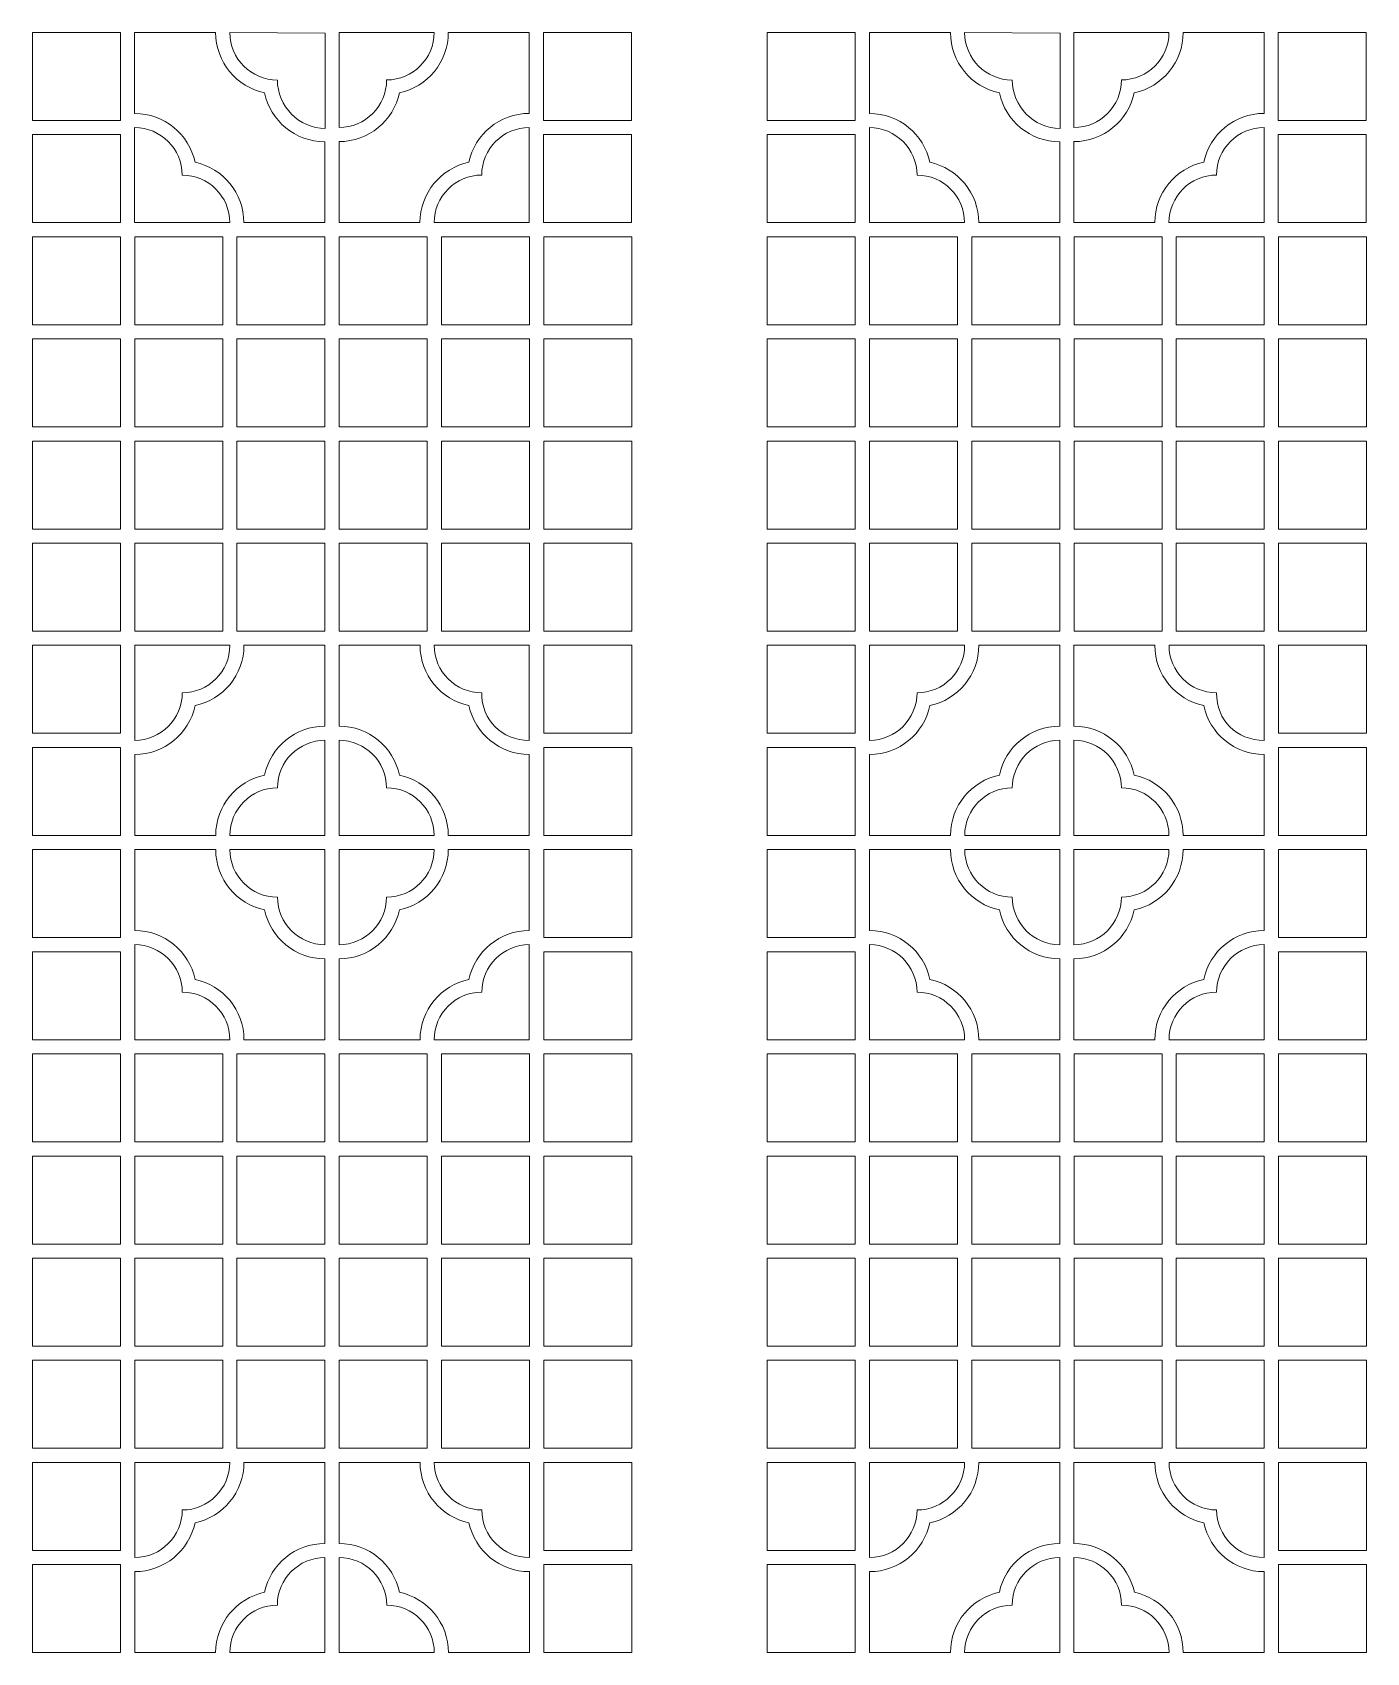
# Model space of a CAD drawing. Header units: centimetres. Extents: x -85 to 85, y -103 to 103.
import ezdxf

# ---------------------------------------------------------------- set-up
doc = ezdxf.new("R2010")
doc.units = ezdxf.units.CM
doc.header["$MEASUREMENT"] = 0
doc.layers.add('layer 1', color=7, linetype='Continuous')

msp = doc.modelspace()

# ---------------------------------------------------------------- linework, layer by layer
at = {"layer": 'layer 1', "color": 242, "lineweight": 9}
for points in [[(-84.85591, 91.89512), (-73.65591, 91.89512), (-73.65591, 103.09512), (-84.85591, 103.09512), (-84.85591, 91.89512)], [(-19.85617, 91.89394), (-8.65617, 91.89394), (-8.65617, 103.09394), (-19.85617, 103.09394), (-19.85617, 91.89394)], [(-84.85591, 78.89512), (-73.65591, 78.89512), (-73.65591, 90.09512), (-84.85591, 90.09512), (-84.85591, 78.89512)], [(-84.85591, 65.89512), (-73.65591, 65.89512), (-73.65591, 77.09512), (-84.85591, 77.09512), (-84.85591, 65.89512)], [(-71.84265, 65.89512), (-60.64265, 65.89512), (-60.64265, 77.09512), (-71.84265, 77.09512), (-71.84265, 65.89512)], [(-58.84265, 65.89512), (-47.64265, 65.89512), (-47.64265, 77.09512), (-58.84265, 77.09512), (-58.84265, 65.89512)], [(-45.82939, 65.89512), (-34.62939, 65.89512), (-34.62939, 77.09512), (-45.82939, 77.09512), (-45.82939, 65.89512)], [(-32.82939, 65.89512), (-21.62939, 65.89512), (-21.62939, 77.09512), (-32.82939, 77.09512), (-32.82939, 65.89512)], [(-19.81613, 65.89512), (-8.61613, 65.89512), (-8.61613, 77.09512), (-19.81613, 77.09512), (-19.81613, 65.89512)], [(-84.85591, 52.89512), (-73.65591, 52.89512), (-73.65591, 64.09512), (-84.85591, 64.09512), (-84.85591, 52.89512)], [(-58.84265, 52.89512), (-47.64265, 52.89512), (-47.64265, 64.09512), (-58.84265, 64.09512), (-58.84265, 52.89512)], [(-32.82939, 52.89512), (-21.62939, 52.89512), (-21.62939, 64.09512), (-32.82939, 64.09512), (-32.82939, 52.89512)], [(-84.85591, 39.89512), (-73.65591, 39.89512), (-73.65591, 51.09512), (-84.85591, 51.09512), (-84.85591, 39.89512)], [(-71.84265, 39.89512), (-60.64265, 39.89512), (-60.64265, 51.09512), (-71.84265, 51.09512), (-71.84265, 39.89512)], [(-58.84265, 39.89512), (-47.64265, 39.89512), (-47.64265, 51.09512), (-58.84265, 51.09512), (-58.84265, 39.89512)], [(-45.82939, 39.89512), (-34.62939, 39.89512), (-34.62939, 51.09512), (-45.82939, 51.09512), (-45.82939, 39.89512)], [(-32.82939, 39.89512), (-21.62939, 39.89512), (-21.62939, 51.09512), (-32.82939, 51.09512), (-32.82939, 39.89512)], [(-19.81613, 39.89512), (-8.61613, 39.89512), (-8.61613, 51.09512), (-19.81613, 51.09512), (-19.81613, 39.89512)], [(-84.85591, 26.89512), (-73.65591, 26.89512), (-73.65591, 38.09512), (-84.85591, 38.09512), (-84.85591, 26.89512)], [(-58.84265, 26.89512), (-47.64265, 26.89512), (-47.64265, 38.09512), (-58.84265, 38.09512), (-58.84265, 26.89512)], [(-32.82939, 26.89512), (-21.62939, 26.89512), (-21.62939, 38.09512), (-32.82939, 38.09512), (-32.82939, 26.89512)], [(-84.85591, 13.89512), (-73.65591, 13.89512), (-73.65591, 25.09512), (-84.85591, 25.09512), (-84.85591, 13.89512)], [(-19.81613, 13.89512), (-8.61613, 13.89512), (-8.61613, 25.09512), (-19.81613, 25.09512), (-19.81613, 13.89512)], [(-84.85591, 0.89512), (-73.65591, 0.89512), (-73.65591, 12.09512), (-84.85591, 12.09512), (-84.85591, 0.89512)], [(-84.85591, -12.10488), (-73.65591, -12.10488), (-73.65591, -0.90488), (-84.85591, -0.90488), (-84.85591, -12.10488)], [(-19.81613, -12.10488), (-8.61613, -12.10488), (-8.61613, -0.90488), (-19.81613, -0.90488), (-19.81613, -12.10488)], [(-84.85591, -25.10488), (-73.65591, -25.10488), (-73.65591, -13.90488), (-84.85591, -13.90488), (-84.85591, -25.10488)], [(-84.85591, -38.10488), (-73.65591, -38.10488), (-73.65591, -26.90488), (-84.85591, -26.90488), (-84.85591, -38.10488)], [(-71.84265, -38.10488), (-60.64265, -38.10488), (-60.64265, -26.90488), (-71.84265, -26.90488), (-71.84265, -38.10488)], [(-58.84265, -38.10488), (-47.64265, -38.10488), (-47.64265, -26.90488), (-58.84265, -26.90488), (-58.84265, -38.10488)], [(-45.82939, -38.10488), (-34.62939, -38.10488), (-34.62939, -26.90488), (-45.82939, -26.90488), (-45.82939, -38.10488)], [(-32.82939, -38.10488), (-21.62939, -38.10488), (-21.62939, -26.90488), (-32.82939, -26.90488), (-32.82939, -38.10488)], [(-19.81613, -38.10488), (-8.61613, -38.10488), (-8.61613, -26.90488), (-19.81613, -26.90488), (-19.81613, -38.10488)], [(-84.85591, -51.10488), (-73.65591, -51.10488), (-73.65591, -39.90488), (-84.85591, -39.90488), (-84.85591, -51.10488)], [(-58.84265, -51.10488), (-47.64265, -51.10488), (-47.64265, -39.90488), (-58.84265, -39.90488), (-58.84265, -51.10488)], [(-32.82939, -51.10488), (-21.62939, -51.10488), (-21.62939, -39.90488), (-32.82939, -39.90488), (-32.82939, -51.10488)], [(-84.85591, -64.10488), (-73.65591, -64.10488), (-73.65591, -52.90488), (-84.85591, -52.90488), (-84.85591, -64.10488)], [(-71.84265, -64.10488), (-60.64265, -64.10488), (-60.64265, -52.90488), (-71.84265, -52.90488), (-71.84265, -64.10488)], [(-58.84265, -64.10488), (-47.64265, -64.10488), (-47.64265, -52.90488), (-58.84265, -52.90488), (-58.84265, -64.10488)], [(-45.82939, -64.10488), (-34.62939, -64.10488), (-34.62939, -52.90488), (-45.82939, -52.90488), (-45.82939, -64.10488)], [(-32.82939, -64.10488), (-21.62939, -64.10488), (-21.62939, -52.90488), (-32.82939, -52.90488), (-32.82939, -64.10488)], [(-19.81613, -64.10488), (-8.61613, -64.10488), (-8.61613, -52.90488), (-19.81613, -52.90488), (-19.81613, -64.10488)], [(-84.85591, -77.10488), (-73.65591, -77.10488), (-73.65591, -65.90488), (-84.85591, -65.90488), (-84.85591, -77.10488)], [(-58.84265, -77.10488), (-47.64265, -77.10488), (-47.64265, -65.90488), (-58.84265, -65.90488), (-58.84265, -77.10488)], [(-32.82939, -77.10488), (-21.62939, -77.10488), (-21.62939, -65.90488), (-32.82939, -65.90488), (-32.82939, -77.10488)], [(-84.85591, -90.10488), (-73.65591, -90.10488), (-73.65591, -78.90488), (-84.85591, -78.90488), (-84.85591, -90.10488)], [(-19.81613, -90.10488), (-8.61613, -90.10488), (-8.61613, -78.90488), (-19.81613, -78.90488), (-19.81613, -90.10488)], [(-84.85591, -103.10488), (-73.65591, -103.10488), (-73.65591, -91.90488), (-84.85591, -91.90488), (-84.85591, -103.10488)]]:
    msp.add_lwpolyline(points, close=True, dxfattribs=at)
at = {"layer": 'layer 1', "color": 177, "lineweight": 9}
for points in [[(8.61614, 91.89512), (19.81614, 91.89512), (19.81614, 103.09512), (8.61614, 103.09512), (8.61614, 91.89512)], [(73.61588, 91.89394), (84.81588, 91.89394), (84.81588, 103.09394), (73.61588, 103.09394), (73.61588, 91.89394)], [(8.61614, 78.89512), (19.81614, 78.89512), (19.81614, 90.09512), (8.61614, 90.09512), (8.61614, 78.89512)], [(8.61614, 65.89512), (19.81614, 65.89512), (19.81614, 77.09512), (8.61614, 77.09512), (8.61614, 65.89512)], [(21.6294, 65.89512), (32.8294, 65.89512), (32.8294, 77.09512), (21.6294, 77.09512), (21.6294, 65.89512)], [(34.6294, 65.89512), (45.8294, 65.89512), (45.8294, 77.09512), (34.6294, 77.09512), (34.6294, 65.89512)], [(47.64266, 65.89512), (58.84266, 65.89512), (58.84266, 77.09512), (47.64266, 77.09512), (47.64266, 65.89512)], [(60.64266, 65.89512), (71.84266, 65.89512), (71.84266, 77.09512), (60.64266, 77.09512), (60.64266, 65.89512)], [(73.65592, 65.89512), (84.85592, 65.89512), (84.85592, 77.09512), (73.65592, 77.09512), (73.65592, 65.89512)], [(8.61614, 52.89512), (19.81614, 52.89512), (19.81614, 64.09512), (8.61614, 64.09512), (8.61614, 52.89512)], [(34.6294, 52.89512), (45.8294, 52.89512), (45.8294, 64.09512), (34.6294, 64.09512), (34.6294, 52.89512)], [(60.64266, 52.89512), (71.84266, 52.89512), (71.84266, 64.09512), (60.64266, 64.09512), (60.64266, 52.89512)], [(8.61614, 39.89512), (19.81614, 39.89512), (19.81614, 51.09512), (8.61614, 51.09512), (8.61614, 39.89512)], [(21.6294, 39.89512), (32.8294, 39.89512), (32.8294, 51.09512), (21.6294, 51.09512), (21.6294, 39.89512)], [(34.6294, 39.89512), (45.8294, 39.89512), (45.8294, 51.09512), (34.6294, 51.09512), (34.6294, 39.89512)], [(47.64266, 39.89512), (58.84266, 39.89512), (58.84266, 51.09512), (47.64266, 51.09512), (47.64266, 39.89512)], [(60.64266, 39.89512), (71.84266, 39.89512), (71.84266, 51.09512), (60.64266, 51.09512), (60.64266, 39.89512)], [(73.65592, 39.89512), (84.85592, 39.89512), (84.85592, 51.09512), (73.65592, 51.09512), (73.65592, 39.89512)], [(8.61614, 26.89512), (19.81614, 26.89512), (19.81614, 38.09512), (8.61614, 38.09512), (8.61614, 26.89512)], [(34.6294, 26.89512), (45.8294, 26.89512), (45.8294, 38.09512), (34.6294, 38.09512), (34.6294, 26.89512)], [(60.64266, 26.89512), (71.84266, 26.89512), (71.84266, 38.09512), (60.64266, 38.09512), (60.64266, 26.89512)], [(8.61614, 13.89512), (19.81614, 13.89512), (19.81614, 25.09512), (8.61614, 25.09512), (8.61614, 13.89512)], [(73.65592, 13.89512), (84.85592, 13.89512), (84.85592, 25.09512), (73.65592, 25.09512), (73.65592, 13.89512)], [(8.61614, 0.89512), (19.81614, 0.89512), (19.81614, 12.09512), (8.61614, 12.09512), (8.61614, 0.89512)], [(8.61614, -12.10488), (19.81614, -12.10488), (19.81614, -0.90488), (8.61614, -0.90488), (8.61614, -12.10488)], [(73.65592, -12.10488), (84.85592, -12.10488), (84.85592, -0.90488), (73.65592, -0.90488), (73.65592, -12.10488)], [(8.61614, -25.10488), (19.81614, -25.10488), (19.81614, -13.90488), (8.61614, -13.90488), (8.61614, -25.10488)], [(8.61614, -38.10488), (19.81614, -38.10488), (19.81614, -26.90488), (8.61614, -26.90488), (8.61614, -38.10488)], [(21.6294, -38.10488), (32.8294, -38.10488), (32.8294, -26.90488), (21.6294, -26.90488), (21.6294, -38.10488)], [(34.6294, -38.10488), (45.8294, -38.10488), (45.8294, -26.90488), (34.6294, -26.90488), (34.6294, -38.10488)], [(47.64266, -38.10488), (58.84266, -38.10488), (58.84266, -26.90488), (47.64266, -26.90488), (47.64266, -38.10488)], [(60.64266, -38.10488), (71.84266, -38.10488), (71.84266, -26.90488), (60.64266, -26.90488), (60.64266, -38.10488)], [(73.65592, -38.10488), (84.85592, -38.10488), (84.85592, -26.90488), (73.65592, -26.90488), (73.65592, -38.10488)], [(8.61614, -51.10488), (19.81614, -51.10488), (19.81614, -39.90488), (8.61614, -39.90488), (8.61614, -51.10488)], [(34.6294, -51.10488), (45.8294, -51.10488), (45.8294, -39.90488), (34.6294, -39.90488), (34.6294, -51.10488)], [(60.64266, -51.10488), (71.84266, -51.10488), (71.84266, -39.90488), (60.64266, -39.90488), (60.64266, -51.10488)], [(8.61614, -64.10488), (19.81614, -64.10488), (19.81614, -52.90488), (8.61614, -52.90488), (8.61614, -64.10488)], [(21.6294, -64.10488), (32.8294, -64.10488), (32.8294, -52.90488), (21.6294, -52.90488), (21.6294, -64.10488)], [(34.6294, -64.10488), (45.8294, -64.10488), (45.8294, -52.90488), (34.6294, -52.90488), (34.6294, -64.10488)], [(47.64266, -64.10488), (58.84266, -64.10488), (58.84266, -52.90488), (47.64266, -52.90488), (47.64266, -64.10488)], [(60.64266, -64.10488), (71.84266, -64.10488), (71.84266, -52.90488), (60.64266, -52.90488), (60.64266, -64.10488)], [(73.65592, -64.10488), (84.85592, -64.10488), (84.85592, -52.90488), (73.65592, -52.90488), (73.65592, -64.10488)], [(8.61614, -77.10488), (19.81614, -77.10488), (19.81614, -65.90488), (8.61614, -65.90488), (8.61614, -77.10488)], [(34.6294, -77.10488), (45.8294, -77.10488), (45.8294, -65.90488), (34.6294, -65.90488), (34.6294, -77.10488)], [(60.64266, -77.10488), (71.84266, -77.10488), (71.84266, -65.90488), (60.64266, -65.90488), (60.64266, -77.10488)], [(8.61614, -90.10488), (19.81614, -90.10488), (19.81614, -78.90488), (8.61614, -78.90488), (8.61614, -90.10488)], [(73.65592, -90.10488), (84.85592, -90.10488), (84.85592, -78.90488), (73.65592, -78.90488), (73.65592, -90.10488)], [(8.61614, -103.10488), (19.81614, -103.10488), (19.81614, -91.90488), (8.61614, -91.90488), (8.61614, -103.10488)]]:
    msp.add_lwpolyline(points, close=True, dxfattribs=at)
at = {"layer": 'layer 1', "color": 242, "lineweight": 9}
for points, knots in [([(-61.54625, 103.09398), (-61.54625, 99.31829), (-58.87919, 96.15862), (-55.32662, 95.40791), (-55.32662, 95.40791), (-54.5759, 91.85538), (-51.43167, 89.18831), (-47.656, 89.18831), (-47.656, 89.18831), (-47.656, 89.18831), (-47.656, 78.89398), (-47.656, 78.89398), (-47.656, 78.89398), (-47.656, 78.89398), (-57.95435, 78.89398), (-57.95435, 78.89398), (-57.95435, 78.89398), (-57.95435, 82.66967), (-60.62142, 85.82208), (-64.17399, 86.57279), (-64.17399, 86.57279), (-64.92471, 90.12532), (-68.08033, 92.79239), (-71.856, 92.79239), (-71.856, 92.79239), (-71.856, 92.79239), (-71.856, 103.09398), (-71.856, 103.09398), (-71.856, 103.09398), (-71.856, 103.09398), (-61.54625, 103.09398), (-61.54625, 103.09398)], [0, 0, 0, 0, 0.111111111, 0.111111111, 0.111111111, 0.111111111, 0.222222222, 0.222222222, 0.222222222, 0.222222222, 0.333333333, 0.333333333, 0.333333333, 0.333333333, 0.444444444, 0.444444444, 0.444444444, 0.444444444, 0.555555556, 0.555555556, 0.555555556, 0.555555556, 0.666666667, 0.666666667, 0.666666667, 0.666666667, 0.777777778, 0.777777778, 0.777777778, 0.777777778, 1, 1, 1, 1]), ([(-47.6058, 90.88233), (-50.94729, 90.88233), (-53.69624, 93.72198), (-53.69624, 97.03901), (-53.69624, 97.03901), (-57.03701, 97.03901), (-59.74625, 99.75323), (-59.74625, 103.09398), (-59.74625, 103.09398), (-59.74625, 103.09398), (-47.6058, 102.988), (-47.6058, 102.988), (-47.6058, 102.988), (-47.6058, 102.988), (-47.6058, 90.88233), (-47.6058, 90.88233)], [0, 0, 0, 0, 0.2, 0.2, 0.2, 0.2, 0.4, 0.4, 0.4, 0.4, 0.6, 0.6, 0.6, 0.6, 1, 1, 1, 1]), ([(-45.85037, 91.00487), (-45.85037, 91.00487), (-45.85604, 103.09512), (-45.85604, 103.09512), (-45.85604, 103.09512), (-45.85604, 103.09512), (-33.75037, 103.10487), (-33.75037, 103.10487), (-33.75037, 103.10487), (-33.75037, 99.78008), (-36.4766, 97.05488), (-39.80107, 97.05488), (-39.80107, 97.05488), (-39.80107, 93.71411), (-42.50962, 91.00487), (-45.85037, 91.00487)], [0, 0, 0, 0, 0.2, 0.2, 0.2, 0.2, 0.4, 0.4, 0.4, 0.4, 0.6, 0.6, 0.6, 0.6, 1, 1, 1, 1]), ([(-45.85037, 89.20487), (-45.85037, 89.20487), (-45.85604, 78.89512), (-45.85604, 78.89512), (-45.85604, 78.89512), (-45.85604, 78.89512), (-35.55445, 78.89512), (-35.55445, 78.89512), (-35.55445, 78.89512), (-35.55445, 82.67079), (-32.88738, 85.82641), (-29.33485, 86.57713), (-29.33485, 86.57713), (-28.58414, 90.1297), (-25.43014, 92.79676), (-21.65445, 92.79676), (-21.65445, 92.79676), (-21.65445, 92.79676), (-21.65604, 103.09512), (-21.65604, 103.09512), (-21.65604, 103.09512), (-21.65604, 103.09512), (-31.95037, 103.10487), (-31.95037, 103.10487), (-31.95037, 103.10487), (-31.95037, 99.3292), (-34.61744, 96.17522), (-38.16997, 95.4245), (-38.16997, 95.4245), (-38.92068, 91.87193), (-42.07468, 89.20487), (-45.85037, 89.20487)], [0, 0, 0, 0, 0.111111111, 0.111111111, 0.111111111, 0.111111111, 0.222222222, 0.222222222, 0.222222222, 0.222222222, 0.333333333, 0.333333333, 0.333333333, 0.333333333, 0.444444444, 0.444444444, 0.444444444, 0.444444444, 0.555555556, 0.555555556, 0.555555556, 0.555555556, 0.666666667, 0.666666667, 0.666666667, 0.666666667, 0.777777778, 0.777777778, 0.777777778, 0.777777778, 1, 1, 1, 1]), ([(-59.75436, 78.89239), (-59.75436, 82.23314), (-62.46359, 84.94239), (-65.80436, 84.94239), (-65.80436, 84.94239), (-65.80436, 88.26668), (-68.53191, 90.99239), (-71.856, 90.99239), (-71.856, 90.99239), (-71.856, 90.99239), (-71.856, 78.89398), (-71.856, 78.89398), (-71.856, 78.89398), (-71.856, 78.89398), (-59.75436, 78.89239), (-59.75436, 78.89239)], [0, 0, 0, 0, 0.2, 0.2, 0.2, 0.2, 0.4, 0.4, 0.4, 0.4, 0.6, 0.6, 0.6, 0.6, 1, 1, 1, 1]), ([(-33.75445, 78.89512), (-33.75445, 82.21961), (-31.02757, 84.94675), (-27.70375, 84.94675), (-27.70375, 84.94675), (-27.70375, 88.28752), (-24.99679, 90.99676), (-21.65604, 90.99676), (-21.65604, 90.99676), (-21.65604, 90.99676), (-21.65604, 78.89512), (-21.65604, 78.89512), (-21.65604, 78.89512), (-21.65604, 78.89512), (-33.75445, 78.89512), (-33.75445, 78.89512)], [0, 0, 0, 0, 0.2, 0.2, 0.2, 0.2, 0.4, 0.4, 0.4, 0.4, 0.6, 0.6, 0.6, 0.6, 1, 1, 1, 1]), ([(-8.65617, 78.89394), (-8.65617, 78.89394), (-19.85617, 78.89394), (-19.85617, 78.89394), (-19.85617, 78.89394), (-19.85617, 78.89394), (-19.85617, 90.09394), (-19.85617, 90.09394), (-19.85617, 90.09394), (-19.85617, 90.09394), (-8.65617, 90.09394), (-8.65617, 90.09394), (-8.65617, 90.09394), (-8.65617, 90.09394), (-8.65617, 78.89394), (-8.65617, 78.89394)], [0, 0, 0, 0, 0.2, 0.2, 0.2, 0.2, 0.4, 0.4, 0.4, 0.4, 0.6, 0.6, 0.6, 0.6, 1, 1, 1, 1]), ([(-60.64265, 52.89512), (-60.64265, 52.89512), (-71.84265, 52.89512), (-71.84265, 52.89512), (-71.84265, 52.89512), (-71.84265, 52.89512), (-71.84265, 64.09512), (-71.84265, 64.09512), (-71.84265, 64.09512), (-71.84265, 64.09512), (-60.64265, 64.09512), (-60.64265, 64.09512), (-60.64265, 64.09512), (-60.64265, 64.09512), (-60.64265, 52.89512), (-60.64265, 52.89512)], [0, 0, 0, 0, 0.2, 0.2, 0.2, 0.2, 0.4, 0.4, 0.4, 0.4, 0.6, 0.6, 0.6, 0.6, 1, 1, 1, 1]), ([(-34.62939, 52.89512), (-34.62939, 52.89512), (-45.82939, 52.89512), (-45.82939, 52.89512), (-45.82939, 52.89512), (-45.82939, 52.89512), (-45.82939, 64.09512), (-45.82939, 64.09512), (-45.82939, 64.09512), (-45.82939, 64.09512), (-34.62939, 64.09512), (-34.62939, 64.09512), (-34.62939, 64.09512), (-34.62939, 64.09512), (-34.62939, 52.89512), (-34.62939, 52.89512)], [0, 0, 0, 0, 0.2, 0.2, 0.2, 0.2, 0.4, 0.4, 0.4, 0.4, 0.6, 0.6, 0.6, 0.6, 1, 1, 1, 1]), ([(-8.61613, 52.89512), (-8.61613, 52.89512), (-19.81613, 52.89512), (-19.81613, 52.89512), (-19.81613, 52.89512), (-19.81613, 52.89512), (-19.81613, 64.09512), (-19.81613, 64.09512), (-19.81613, 64.09512), (-19.81613, 64.09512), (-8.61613, 64.09512), (-8.61613, 64.09512), (-8.61613, 64.09512), (-8.61613, 64.09512), (-8.61613, 52.89512), (-8.61613, 52.89512)], [0, 0, 0, 0, 0.2, 0.2, 0.2, 0.2, 0.4, 0.4, 0.4, 0.4, 0.6, 0.6, 0.6, 0.6, 1, 1, 1, 1]), ([(-60.64265, 26.89512), (-60.64265, 26.89512), (-71.84265, 26.89512), (-71.84265, 26.89512), (-71.84265, 26.89512), (-71.84265, 26.89512), (-71.84265, 38.09512), (-71.84265, 38.09512), (-71.84265, 38.09512), (-71.84265, 38.09512), (-60.64265, 38.09512), (-60.64265, 38.09512), (-60.64265, 38.09512), (-60.64265, 38.09512), (-60.64265, 26.89512), (-60.64265, 26.89512)], [0, 0, 0, 0, 0.2, 0.2, 0.2, 0.2, 0.4, 0.4, 0.4, 0.4, 0.6, 0.6, 0.6, 0.6, 1, 1, 1, 1]), ([(-34.62939, 26.89512), (-34.62939, 26.89512), (-45.82939, 26.89512), (-45.82939, 26.89512), (-45.82939, 26.89512), (-45.82939, 26.89512), (-45.82939, 38.09512), (-45.82939, 38.09512), (-45.82939, 38.09512), (-45.82939, 38.09512), (-34.62939, 38.09512), (-34.62939, 38.09512), (-34.62939, 38.09512), (-34.62939, 38.09512), (-34.62939, 26.89512), (-34.62939, 26.89512)], [0, 0, 0, 0, 0.2, 0.2, 0.2, 0.2, 0.4, 0.4, 0.4, 0.4, 0.6, 0.6, 0.6, 0.6, 1, 1, 1, 1]), ([(-8.61613, 26.89512), (-8.61613, 26.89512), (-19.81613, 26.89512), (-19.81613, 26.89512), (-19.81613, 26.89512), (-19.81613, 26.89512), (-19.81613, 38.09512), (-19.81613, 38.09512), (-19.81613, 38.09512), (-19.81613, 38.09512), (-8.61613, 38.09512), (-8.61613, 38.09512), (-8.61613, 38.09512), (-8.61613, 38.09512), (-8.61613, 26.89512), (-8.61613, 26.89512)], [0, 0, 0, 0, 0.2, 0.2, 0.2, 0.2, 0.4, 0.4, 0.4, 0.4, 0.6, 0.6, 0.6, 0.6, 1, 1, 1, 1]), ([(-47.64643, 14.80645), (-51.4221, 14.80645), (-54.56633, 12.13938), (-55.31705, 8.58685), (-55.31705, 8.58685), (-58.86962, 7.83614), (-61.53668, 4.68214), (-61.53668, 0.90645), (-61.53668, 0.90645), (-61.53668, 0.90645), (-71.84643, 0.90078), (-71.84643, 0.90078), (-71.84643, 0.90078), (-71.84643, 0.90078), (-71.84643, 11.20237), (-71.84643, 11.20237), (-71.84643, 11.20237), (-68.07076, 11.20237), (-64.91514, 13.86944), (-64.16442, 17.42197), (-64.16442, 17.42197), (-60.61185, 18.17268), (-57.94479, 21.32668), (-57.94479, 25.10237), (-57.94479, 25.10237), (-57.94479, 25.10237), (-47.64643, 25.10078), (-47.64643, 25.10078), (-47.64643, 25.10078), (-47.64643, 25.10078), (-47.64643, 14.80645), (-47.64643, 14.80645)], [0, 0, 0, 0, 0.111111111, 0.111111111, 0.111111111, 0.111111111, 0.222222222, 0.222222222, 0.222222222, 0.222222222, 0.333333333, 0.333333333, 0.333333333, 0.333333333, 0.444444444, 0.444444444, 0.444444444, 0.444444444, 0.555555556, 0.555555556, 0.555555556, 0.555555556, 0.666666667, 0.666666667, 0.666666667, 0.666666667, 0.777777778, 0.777777778, 0.777777778, 0.777777778, 1, 1, 1, 1]), ([(-71.84643, 13.00237), (-68.5219, 13.00237), (-65.7948, 15.72824), (-65.7948, 19.05307), (-65.7948, 19.05307), (-62.45403, 19.05307), (-59.74479, 21.76003), (-59.74479, 25.10078), (-59.74479, 25.10078), (-59.74479, 25.10078), (-71.84643, 25.10078), (-71.84643, 25.10078), (-71.84643, 25.10078), (-71.84643, 25.10078), (-71.84643, 13.00237), (-71.84643, 13.00237)], [0, 0, 0, 0, 0.2, 0.2, 0.2, 0.2, 0.4, 0.4, 0.4, 0.4, 0.6, 0.6, 0.6, 0.6, 1, 1, 1, 1]), ([(-45.84643, 14.80645), (-42.07076, 14.80645), (-38.92653, 12.13938), (-38.17581, 8.58685), (-38.17581, 8.58685), (-34.62324, 7.83614), (-31.95618, 4.67647), (-31.95618, 0.90078), (-31.95618, 0.90078), (-31.95618, 0.90078), (-21.64643, 0.90078), (-21.64643, 0.90078), (-21.64643, 0.90078), (-21.64643, 0.90078), (-21.64643, 11.20237), (-21.64643, 11.20237), (-21.64643, 11.20237), (-25.4221, 11.20237), (-28.57772, 13.86944), (-29.32844, 17.42197), (-29.32844, 17.42197), (-32.88101, 18.17268), (-35.54808, 21.32509), (-35.54808, 25.10078), (-35.54808, 25.10078), (-35.54808, 25.10078), (-45.84643, 25.10078), (-45.84643, 25.10078), (-45.84643, 25.10078), (-45.84643, 25.10078), (-45.84643, 14.80645), (-45.84643, 14.80645)], [0, 0, 0, 0, 0.111111111, 0.111111111, 0.111111111, 0.111111111, 0.222222222, 0.222222222, 0.222222222, 0.222222222, 0.333333333, 0.333333333, 0.333333333, 0.333333333, 0.444444444, 0.444444444, 0.444444444, 0.444444444, 0.555555556, 0.555555556, 0.555555556, 0.555555556, 0.666666667, 0.666666667, 0.666666667, 0.666666667, 0.777777778, 0.777777778, 0.777777778, 0.777777778, 1, 1, 1, 1]), ([(-33.74807, 25.10237), (-33.74807, 25.10237), (-21.64643, 25.10078), (-21.64643, 25.10078), (-21.64643, 25.10078), (-21.64643, 25.10078), (-21.64807, 13.00237), (-21.64807, 13.00237), (-21.64807, 13.00237), (-25.19349, 13.00237), (-27.69806, 15.53444), (-27.69806, 19.05307), (-27.69806, 19.05307), (-31.03883, 19.05307), (-33.74807, 21.76162), (-33.74807, 25.10237)], [0, 0, 0, 0, 0.2, 0.2, 0.2, 0.2, 0.4, 0.4, 0.4, 0.4, 0.6, 0.6, 0.6, 0.6, 1, 1, 1, 1]), ([(-47.64643, 13.00645), (-47.64643, 13.00645), (-47.64643, 0.90078), (-47.64643, 0.90078), (-47.64643, 0.90078), (-47.64643, 0.90078), (-59.73668, 0.90645), (-59.73668, 0.90645), (-59.73668, 0.90645), (-59.73668, 4.2472), (-57.02744, 6.95575), (-53.68667, 6.95575), (-53.68667, 6.95575), (-53.68667, 10.28022), (-50.97122, 13.00645), (-47.64643, 13.00645)], [0, 0, 0, 0, 0.2, 0.2, 0.2, 0.2, 0.4, 0.4, 0.4, 0.4, 0.6, 0.6, 0.6, 0.6, 1, 1, 1, 1]), ([(-45.84643, 13.00645), (-42.52164, 13.00645), (-39.80619, 10.28022), (-39.80619, 6.95575), (-39.80619, 6.95575), (-36.46542, 6.95575), (-33.75618, 4.24153), (-33.75618, 0.90078), (-33.75618, 0.90078), (-33.75618, 0.90078), (-45.84643, 0.90078), (-45.84643, 0.90078), (-45.84643, 0.90078), (-45.84643, 0.90078), (-45.84643, 13.00645), (-45.84643, 13.00645)], [0, 0, 0, 0, 0.2, 0.2, 0.2, 0.2, 0.4, 0.4, 0.4, 0.4, 0.6, 0.6, 0.6, 0.6, 1, 1, 1, 1]), ([(-8.61613, 0.89512), (-8.61613, 0.89512), (-19.81613, 0.89512), (-19.81613, 0.89512), (-19.81613, 0.89512), (-19.81613, 0.89512), (-19.81613, 12.09512), (-19.81613, 12.09512), (-19.81613, 12.09512), (-19.81613, 12.09512), (-8.61613, 12.09512), (-8.61613, 12.09512), (-8.61613, 12.09512), (-8.61613, 12.09512), (-8.61613, 0.89512), (-8.61613, 0.89512)], [0, 0, 0, 0, 0.2, 0.2, 0.2, 0.2, 0.4, 0.4, 0.4, 0.4, 0.6, 0.6, 0.6, 0.6, 1, 1, 1, 1]), ([(-71.84643, -11.20081), (-68.07076, -11.20081), (-64.91514, -13.86788), (-64.16442, -17.42041), (-64.16442, -17.42041), (-60.61185, -18.17112), (-57.94479, -21.32353), (-57.94479, -25.09922), (-57.94479, -25.09922), (-57.94479, -25.09922), (-47.64643, -25.09922), (-47.64643, -25.09922), (-47.64643, -25.09922), (-47.64643, -25.09922), (-47.64643, -14.80489), (-47.64643, -14.80489), (-47.64643, -14.80489), (-51.4221, -14.80489), (-54.56633, -12.13782), (-55.31705, -8.58529), (-55.31705, -8.58529), (-58.86962, -7.83458), (-61.53668, -4.68058), (-61.53668, -0.90489), (-61.53668, -0.90489), (-61.53668, -0.90489), (-71.84643, -0.89922), (-71.84643, -0.89922), (-71.84643, -0.89922), (-71.84643, -0.89922), (-71.84643, -11.20081), (-71.84643, -11.20081)], [0, 0, 0, 0, 0.111111111, 0.111111111, 0.111111111, 0.111111111, 0.222222222, 0.222222222, 0.222222222, 0.222222222, 0.333333333, 0.333333333, 0.333333333, 0.333333333, 0.444444444, 0.444444444, 0.444444444, 0.444444444, 0.555555556, 0.555555556, 0.555555556, 0.555555556, 0.666666667, 0.666666667, 0.666666667, 0.666666667, 0.777777778, 0.777777778, 0.777777778, 0.777777778, 1, 1, 1, 1]), ([(-59.73668, -0.89922), (-59.73668, -4.23997), (-57.02745, -6.95489), (-53.68668, -6.95489), (-53.68668, -6.95489), (-53.68668, -10.27885), (-50.97076, -13.00489), (-47.64643, -13.00489), (-47.64643, -13.00489), (-47.64643, -13.00489), (-47.64643, -0.89922), (-47.64643, -0.89922), (-47.64643, -0.89922), (-47.64643, -0.89922), (-59.73668, -0.89922), (-59.73668, -0.89922)], [0, 0, 0, 0, 0.2, 0.2, 0.2, 0.2, 0.4, 0.4, 0.4, 0.4, 0.6, 0.6, 0.6, 0.6, 1, 1, 1, 1]), ([(-31.95618, -0.89922), (-31.95618, -4.67491), (-34.62324, -7.83458), (-38.17581, -8.58529), (-38.17581, -8.58529), (-38.92653, -12.13782), (-42.07076, -14.80489), (-45.84643, -14.80489), (-45.84643, -14.80489), (-45.84643, -14.80489), (-45.84643, -25.09922), (-45.84643, -25.09922), (-45.84643, -25.09922), (-45.84643, -25.09922), (-35.54807, -25.09922), (-35.54807, -25.09922), (-35.54807, -25.09922), (-35.54807, -21.32353), (-32.88101, -18.17112), (-29.32844, -17.42041), (-29.32844, -17.42041), (-28.57772, -13.86788), (-25.4221, -11.20081), (-21.64643, -11.20081), (-21.64643, -11.20081), (-21.64643, -11.20081), (-21.64643, -0.89922), (-21.64643, -0.89922), (-21.64643, -0.89922), (-21.64643, -0.89922), (-31.95618, -0.89922), (-31.95618, -0.89922)], [0, 0, 0, 0, 0.111111111, 0.111111111, 0.111111111, 0.111111111, 0.222222222, 0.222222222, 0.222222222, 0.222222222, 0.333333333, 0.333333333, 0.333333333, 0.333333333, 0.444444444, 0.444444444, 0.444444444, 0.444444444, 0.555555556, 0.555555556, 0.555555556, 0.555555556, 0.666666667, 0.666666667, 0.666666667, 0.666666667, 0.777777778, 0.777777778, 0.777777778, 0.777777778, 1, 1, 1, 1]), ([(-45.84643, -13.00489), (-42.52164, -13.00489), (-39.80619, -10.27866), (-39.80619, -6.95419), (-39.80619, -6.95419), (-36.46542, -6.95419), (-33.75618, -4.23997), (-33.75618, -0.89922), (-33.75618, -0.89922), (-33.75618, -0.89922), (-45.84643, -0.89922), (-45.84643, -0.89922), (-45.84643, -0.89922), (-45.84643, -0.89922), (-45.84643, -13.00489), (-45.84643, -13.00489)], [0, 0, 0, 0, 0.2, 0.2, 0.2, 0.2, 0.4, 0.4, 0.4, 0.4, 0.6, 0.6, 0.6, 0.6, 1, 1, 1, 1]), ([(-71.84643, -13.00081), (-68.52164, -13.00081), (-65.7948, -15.72704), (-65.7948, -19.05151), (-65.7948, -19.05151), (-62.45403, -19.05151), (-59.74479, -21.75847), (-59.74479, -25.09922), (-59.74479, -25.09922), (-59.74479, -25.09922), (-71.84643, -25.09922), (-71.84643, -25.09922), (-71.84643, -25.09922), (-71.84643, -25.09922), (-71.84643, -13.00081), (-71.84643, -13.00081)], [0, 0, 0, 0, 0.2, 0.2, 0.2, 0.2, 0.4, 0.4, 0.4, 0.4, 0.6, 0.6, 0.6, 0.6, 1, 1, 1, 1]), ([(-33.74807, -25.09922), (-33.74807, -21.75847), (-31.03883, -19.05151), (-27.69806, -19.05151), (-27.69806, -19.05151), (-27.69806, -15.72704), (-24.97122, -13.00081), (-21.64643, -13.00081), (-21.64643, -13.00081), (-21.64643, -13.00081), (-21.64643, -25.09922), (-21.64643, -25.09922), (-21.64643, -25.09922), (-21.64643, -25.09922), (-33.74807, -25.09922), (-33.74807, -25.09922)], [0, 0, 0, 0, 0.2, 0.2, 0.2, 0.2, 0.4, 0.4, 0.4, 0.4, 0.6, 0.6, 0.6, 0.6, 1, 1, 1, 1]), ([(-8.61613, -25.10488), (-8.61613, -25.10488), (-19.81613, -25.10488), (-19.81613, -25.10488), (-19.81613, -25.10488), (-19.81613, -25.10488), (-19.81613, -13.90488), (-19.81613, -13.90488), (-19.81613, -13.90488), (-19.81613, -13.90488), (-8.61613, -13.90488), (-8.61613, -13.90488), (-8.61613, -13.90488), (-8.61613, -13.90488), (-8.61613, -25.10488), (-8.61613, -25.10488)], [0, 0, 0, 0, 0.2, 0.2, 0.2, 0.2, 0.4, 0.4, 0.4, 0.4, 0.6, 0.6, 0.6, 0.6, 1, 1, 1, 1]), ([(-60.64265, -51.10488), (-60.64265, -51.10488), (-71.84265, -51.10488), (-71.84265, -51.10488), (-71.84265, -51.10488), (-71.84265, -51.10488), (-71.84265, -39.90488), (-71.84265, -39.90488), (-71.84265, -39.90488), (-71.84265, -39.90488), (-60.64265, -39.90488), (-60.64265, -39.90488), (-60.64265, -39.90488), (-60.64265, -39.90488), (-60.64265, -51.10488), (-60.64265, -51.10488)], [0, 0, 0, 0, 0.2, 0.2, 0.2, 0.2, 0.4, 0.4, 0.4, 0.4, 0.6, 0.6, 0.6, 0.6, 1, 1, 1, 1]), ([(-34.62939, -51.10488), (-34.62939, -51.10488), (-45.82939, -51.10488), (-45.82939, -51.10488), (-45.82939, -51.10488), (-45.82939, -51.10488), (-45.82939, -39.90488), (-45.82939, -39.90488), (-45.82939, -39.90488), (-45.82939, -39.90488), (-34.62939, -39.90488), (-34.62939, -39.90488), (-34.62939, -39.90488), (-34.62939, -39.90488), (-34.62939, -51.10488), (-34.62939, -51.10488)], [0, 0, 0, 0, 0.2, 0.2, 0.2, 0.2, 0.4, 0.4, 0.4, 0.4, 0.6, 0.6, 0.6, 0.6, 1, 1, 1, 1]), ([(-8.61613, -51.10488), (-8.61613, -51.10488), (-19.81613, -51.10488), (-19.81613, -51.10488), (-19.81613, -51.10488), (-19.81613, -51.10488), (-19.81613, -39.90488), (-19.81613, -39.90488), (-19.81613, -39.90488), (-19.81613, -39.90488), (-8.61613, -39.90488), (-8.61613, -39.90488), (-8.61613, -39.90488), (-8.61613, -39.90488), (-8.61613, -51.10488), (-8.61613, -51.10488)], [0, 0, 0, 0, 0.2, 0.2, 0.2, 0.2, 0.4, 0.4, 0.4, 0.4, 0.6, 0.6, 0.6, 0.6, 1, 1, 1, 1]), ([(-60.64265, -77.10488), (-60.64265, -77.10488), (-71.84265, -77.10488), (-71.84265, -77.10488), (-71.84265, -77.10488), (-71.84265, -77.10488), (-71.84265, -65.90488), (-71.84265, -65.90488), (-71.84265, -65.90488), (-71.84265, -65.90488), (-60.64265, -65.90488), (-60.64265, -65.90488), (-60.64265, -65.90488), (-60.64265, -65.90488), (-60.64265, -77.10488), (-60.64265, -77.10488)], [0, 0, 0, 0, 0.2, 0.2, 0.2, 0.2, 0.4, 0.4, 0.4, 0.4, 0.6, 0.6, 0.6, 0.6, 1, 1, 1, 1]), ([(-34.62939, -77.10488), (-34.62939, -77.10488), (-45.82939, -77.10488), (-45.82939, -77.10488), (-45.82939, -77.10488), (-45.82939, -77.10488), (-45.82939, -65.90488), (-45.82939, -65.90488), (-45.82939, -65.90488), (-45.82939, -65.90488), (-34.62939, -65.90488), (-34.62939, -65.90488), (-34.62939, -65.90488), (-34.62939, -65.90488), (-34.62939, -77.10488), (-34.62939, -77.10488)], [0, 0, 0, 0, 0.2, 0.2, 0.2, 0.2, 0.4, 0.4, 0.4, 0.4, 0.6, 0.6, 0.6, 0.6, 1, 1, 1, 1]), ([(-8.61613, -77.10488), (-8.61613, -77.10488), (-19.81613, -77.10488), (-19.81613, -77.10488), (-19.81613, -77.10488), (-19.81613, -77.10488), (-19.81613, -65.90488), (-19.81613, -65.90488), (-19.81613, -65.90488), (-19.81613, -65.90488), (-8.61613, -65.90488), (-8.61613, -65.90488), (-8.61613, -65.90488), (-8.61613, -65.90488), (-8.61613, -77.10488), (-8.61613, -77.10488)], [0, 0, 0, 0, 0.2, 0.2, 0.2, 0.2, 0.4, 0.4, 0.4, 0.4, 0.6, 0.6, 0.6, 0.6, 1, 1, 1, 1]), ([(-71.84644, -92.80275), (-71.84644, -92.80275), (-71.84485, -103.10111), (-71.84485, -103.10111), (-71.84485, -103.10111), (-71.84485, -103.10111), (-61.55052, -103.10111), (-61.55052, -103.10111), (-61.55052, -103.10111), (-61.55052, -99.32544), (-58.88345, -96.18121), (-55.33092, -95.43049), (-55.33092, -95.43049), (-54.58021, -91.87792), (-51.42621, -89.21086), (-47.65052, -89.21086), (-47.65052, -89.21086), (-47.65052, -89.21086), (-47.64485, -78.90111), (-47.64485, -78.90111), (-47.64485, -78.90111), (-47.64485, -78.90111), (-57.94644, -78.90275), (-57.94644, -78.90275), (-57.94644, -78.90275), (-57.94644, -82.67842), (-60.61351, -85.8324), (-64.16604, -86.58312), (-64.16604, -86.58312), (-64.91675, -90.13569), (-68.07075, -92.80275), (-71.84644, -92.80275)], [0, 0, 0, 0, 0.111111111, 0.111111111, 0.111111111, 0.111111111, 0.222222222, 0.222222222, 0.222222222, 0.222222222, 0.333333333, 0.333333333, 0.333333333, 0.333333333, 0.444444444, 0.444444444, 0.444444444, 0.444444444, 0.555555556, 0.555555556, 0.555555556, 0.555555556, 0.666666667, 0.666666667, 0.666666667, 0.666666667, 0.777777778, 0.777777778, 0.777777778, 0.777777778, 1, 1, 1, 1]), ([(-71.84644, -91.00275), (-68.50569, -91.00275), (-65.79644, -88.29352), (-65.79644, -84.95275), (-65.79644, -84.95275), (-62.47215, -84.95275), (-59.74644, -82.2252), (-59.74644, -78.90111), (-59.74644, -78.90111), (-59.74644, -78.90111), (-71.84485, -78.90111), (-71.84485, -78.90111), (-71.84485, -78.90111), (-71.84485, -78.90111), (-71.84644, -91.00275), (-71.84644, -91.00275)], [0, 0, 0, 0, 0.2, 0.2, 0.2, 0.2, 0.4, 0.4, 0.4, 0.4, 0.6, 0.6, 0.6, 0.6, 1, 1, 1, 1]), ([(-21.64485, -92.80275), (-25.42054, -92.80275), (-28.57295, -90.13569), (-29.32366, -86.58312), (-29.32366, -86.58312), (-32.87619, -85.8324), (-35.54325, -82.67678), (-35.54325, -78.90111), (-35.54325, -78.90111), (-35.54325, -78.90111), (-45.84485, -78.90111), (-45.84485, -78.90111), (-45.84485, -78.90111), (-45.84485, -78.90111), (-45.83918, -89.21086), (-45.83918, -89.21086), (-45.83918, -89.21086), (-42.06349, -89.21086), (-38.90949, -91.87792), (-38.15878, -95.43049), (-38.15878, -95.43049), (-34.60625, -96.18121), (-31.93918, -99.32544), (-31.93918, -103.10111), (-31.93918, -103.10111), (-31.93918, -103.10111), (-21.64485, -103.10111), (-21.64485, -103.10111), (-21.64485, -103.10111), (-21.64485, -103.10111), (-21.64485, -92.80275), (-21.64485, -92.80275)], [0, 0, 0, 0, 0.111111111, 0.111111111, 0.111111111, 0.111111111, 0.222222222, 0.222222222, 0.222222222, 0.222222222, 0.333333333, 0.333333333, 0.333333333, 0.333333333, 0.444444444, 0.444444444, 0.444444444, 0.444444444, 0.555555556, 0.555555556, 0.555555556, 0.555555556, 0.666666667, 0.666666667, 0.666666667, 0.666666667, 0.777777778, 0.777777778, 0.777777778, 0.777777778, 1, 1, 1, 1]), ([(-33.74326, -78.90111), (-33.74326, -82.20931), (-30.94998, -84.95274), (-27.69256, -84.95274), (-27.69256, -84.95274), (-27.69256, -88.29351), (-24.9856, -91.00276), (-21.64485, -91.00276), (-21.64485, -91.00276), (-21.64485, -91.00276), (-21.64485, -78.90111), (-21.64485, -78.90111), (-21.64485, -78.90111), (-21.64485, -78.90111), (-33.74326, -78.90111), (-33.74326, -78.90111)], [0, 0, 0, 0, 0.2, 0.2, 0.2, 0.2, 0.4, 0.4, 0.4, 0.4, 0.6, 0.6, 0.6, 0.6, 1, 1, 1, 1]), ([(-59.75052, -103.10111), (-59.75052, -99.77897), (-56.99881, -97.06087), (-53.69982, -97.06087), (-53.69982, -97.06087), (-53.69982, -93.7201), (-50.9856, -91.01086), (-47.64485, -91.01086), (-47.64485, -91.01086), (-47.64485, -91.01086), (-47.64485, -103.10111), (-47.64485, -103.10111), (-47.64485, -103.10111), (-47.64485, -103.10111), (-59.75052, -103.10111), (-59.75052, -103.10111)], [0, 0, 0, 0, 0.2, 0.2, 0.2, 0.2, 0.4, 0.4, 0.4, 0.4, 0.6, 0.6, 0.6, 0.6, 1, 1, 1, 1]), ([(-45.84485, -91.01086), (-42.5041, -91.01086), (-39.78918, -93.72009), (-39.78918, -97.06086), (-39.78918, -97.06086), (-36.46737, -97.06086), (-33.73918, -99.77525), (-33.73918, -103.10111), (-33.73918, -103.10111), (-33.73918, -103.10111), (-45.84485, -103.10111), (-45.84485, -103.10111), (-45.84485, -103.10111), (-45.84485, -103.10111), (-45.84485, -91.01086), (-45.84485, -91.01086)], [0, 0, 0, 0, 0.2, 0.2, 0.2, 0.2, 0.4, 0.4, 0.4, 0.4, 0.6, 0.6, 0.6, 0.6, 1, 1, 1, 1]), ([(-8.61613, -103.10488), (-8.61613, -103.10488), (-19.81613, -103.10488), (-19.81613, -103.10488), (-19.81613, -103.10488), (-19.81613, -103.10488), (-19.81613, -91.90488), (-19.81613, -91.90488), (-19.81613, -91.90488), (-19.81613, -91.90488), (-8.61613, -91.90488), (-8.61613, -91.90488), (-8.61613, -91.90488), (-8.61613, -91.90488), (-8.61613, -103.10488), (-8.61613, -103.10488)], [0, 0, 0, 0, 0.2, 0.2, 0.2, 0.2, 0.4, 0.4, 0.4, 0.4, 0.6, 0.6, 0.6, 0.6, 1, 1, 1, 1])]:
    msp.add_open_spline(points, degree=3, knots=knots, dxfattribs=at)
at = {"layer": 'layer 1', "color": 177, "lineweight": 9}
for points, knots in [([(31.9258, 103.09398), (31.9258, 99.31829), (34.59286, 96.15862), (38.14543, 95.40791), (38.14543, 95.40791), (38.89615, 91.85538), (42.04038, 89.18831), (45.81605, 89.18831), (45.81605, 89.18831), (45.81605, 89.18831), (45.81605, 78.89398), (45.81605, 78.89398), (45.81605, 78.89398), (45.81605, 78.89398), (35.5177, 78.89398), (35.5177, 78.89398), (35.5177, 78.89398), (35.5177, 82.66967), (32.85063, 85.82208), (29.29806, 86.57279), (29.29806, 86.57279), (28.54734, 90.12532), (25.39172, 92.79239), (21.61605, 92.79239), (21.61605, 92.79239), (21.61605, 92.79239), (21.61605, 103.09398), (21.61605, 103.09398), (21.61605, 103.09398), (21.61605, 103.09398), (31.9258, 103.09398), (31.9258, 103.09398)], [0, 0, 0, 0, 0.111111111, 0.111111111, 0.111111111, 0.111111111, 0.222222222, 0.222222222, 0.222222222, 0.222222222, 0.333333333, 0.333333333, 0.333333333, 0.333333333, 0.444444444, 0.444444444, 0.444444444, 0.444444444, 0.555555556, 0.555555556, 0.555555556, 0.555555556, 0.666666667, 0.666666667, 0.666666667, 0.666666667, 0.777777778, 0.777777778, 0.777777778, 0.777777778, 1, 1, 1, 1]), ([(45.86625, 90.88233), (42.52476, 90.88233), (39.77581, 93.72198), (39.77581, 97.03901), (39.77581, 97.03901), (36.43504, 97.03901), (33.7258, 99.75323), (33.7258, 103.09398), (33.7258, 103.09398), (33.7258, 103.09398), (45.86625, 102.988), (45.86625, 102.988), (45.86625, 102.988), (45.86625, 102.988), (45.86625, 90.88233), (45.86625, 90.88233)], [0, 0, 0, 0, 0.2, 0.2, 0.2, 0.2, 0.4, 0.4, 0.4, 0.4, 0.6, 0.6, 0.6, 0.6, 1, 1, 1, 1]), ([(47.62168, 91.00487), (47.62168, 91.00487), (47.61601, 103.09512), (47.61601, 103.09512), (47.61601, 103.09512), (47.61601, 103.09512), (59.72168, 103.10487), (59.72168, 103.10487), (59.72168, 103.10487), (59.72168, 99.78008), (56.99545, 97.05488), (53.67098, 97.05488), (53.67098, 97.05488), (53.67098, 93.71411), (50.96243, 91.00487), (47.62168, 91.00487)], [0, 0, 0, 0, 0.2, 0.2, 0.2, 0.2, 0.4, 0.4, 0.4, 0.4, 0.6, 0.6, 0.6, 0.6, 1, 1, 1, 1]), ([(47.62168, 89.20487), (47.62168, 89.20487), (47.61601, 78.89512), (47.61601, 78.89512), (47.61601, 78.89512), (47.61601, 78.89512), (57.9176, 78.89512), (57.9176, 78.89512), (57.9176, 78.89512), (57.9176, 82.67079), (60.58467, 85.82641), (64.1372, 86.57713), (64.1372, 86.57713), (64.88791, 90.1297), (68.04191, 92.79676), (71.8176, 92.79676), (71.8176, 92.79676), (71.8176, 92.79676), (71.81601, 103.09512), (71.81601, 103.09512), (71.81601, 103.09512), (71.81601, 103.09512), (61.52168, 103.10487), (61.52168, 103.10487), (61.52168, 103.10487), (61.52168, 99.3292), (58.85461, 96.17522), (55.30208, 95.4245), (55.30208, 95.4245), (54.55137, 91.87193), (51.39737, 89.20487), (47.62168, 89.20487)], [0, 0, 0, 0, 0.111111111, 0.111111111, 0.111111111, 0.111111111, 0.222222222, 0.222222222, 0.222222222, 0.222222222, 0.333333333, 0.333333333, 0.333333333, 0.333333333, 0.444444444, 0.444444444, 0.444444444, 0.444444444, 0.555555556, 0.555555556, 0.555555556, 0.555555556, 0.666666667, 0.666666667, 0.666666667, 0.666666667, 0.777777778, 0.777777778, 0.777777778, 0.777777778, 1, 1, 1, 1]), ([(33.71769, 78.89239), (33.71769, 82.23314), (31.00846, 84.94239), (27.66769, 84.94239), (27.66769, 84.94239), (27.66769, 88.26668), (24.94014, 90.99239), (21.61605, 90.99239), (21.61605, 90.99239), (21.61605, 90.99239), (21.61605, 78.89398), (21.61605, 78.89398), (21.61605, 78.89398), (21.61605, 78.89398), (33.71769, 78.89239), (33.71769, 78.89239)], [0, 0, 0, 0, 0.2, 0.2, 0.2, 0.2, 0.4, 0.4, 0.4, 0.4, 0.6, 0.6, 0.6, 0.6, 1, 1, 1, 1]), ([(59.7176, 78.89512), (59.7176, 82.21961), (62.44448, 84.94675), (65.7683, 84.94675), (65.7683, 84.94675), (65.7683, 88.28752), (68.47526, 90.99676), (71.81601, 90.99676), (71.81601, 90.99676), (71.81601, 90.99676), (71.81601, 78.89512), (71.81601, 78.89512), (71.81601, 78.89512), (71.81601, 78.89512), (59.7176, 78.89512), (59.7176, 78.89512)], [0, 0, 0, 0, 0.2, 0.2, 0.2, 0.2, 0.4, 0.4, 0.4, 0.4, 0.6, 0.6, 0.6, 0.6, 1, 1, 1, 1]), ([(84.81588, 78.89394), (84.81588, 78.89394), (73.61588, 78.89394), (73.61588, 78.89394), (73.61588, 78.89394), (73.61588, 78.89394), (73.61588, 90.09394), (73.61588, 90.09394), (73.61588, 90.09394), (73.61588, 90.09394), (84.81588, 90.09394), (84.81588, 90.09394), (84.81588, 90.09394), (84.81588, 90.09394), (84.81588, 78.89394), (84.81588, 78.89394)], [0, 0, 0, 0, 0.2, 0.2, 0.2, 0.2, 0.4, 0.4, 0.4, 0.4, 0.6, 0.6, 0.6, 0.6, 1, 1, 1, 1]), ([(32.8294, 52.89512), (32.8294, 52.89512), (21.6294, 52.89512), (21.6294, 52.89512), (21.6294, 52.89512), (21.6294, 52.89512), (21.6294, 64.09512), (21.6294, 64.09512), (21.6294, 64.09512), (21.6294, 64.09512), (32.8294, 64.09512), (32.8294, 64.09512), (32.8294, 64.09512), (32.8294, 64.09512), (32.8294, 52.89512), (32.8294, 52.89512)], [0, 0, 0, 0, 0.2, 0.2, 0.2, 0.2, 0.4, 0.4, 0.4, 0.4, 0.6, 0.6, 0.6, 0.6, 1, 1, 1, 1]), ([(58.84266, 52.89512), (58.84266, 52.89512), (47.64266, 52.89512), (47.64266, 52.89512), (47.64266, 52.89512), (47.64266, 52.89512), (47.64266, 64.09512), (47.64266, 64.09512), (47.64266, 64.09512), (47.64266, 64.09512), (58.84266, 64.09512), (58.84266, 64.09512), (58.84266, 64.09512), (58.84266, 64.09512), (58.84266, 52.89512), (58.84266, 52.89512)], [0, 0, 0, 0, 0.2, 0.2, 0.2, 0.2, 0.4, 0.4, 0.4, 0.4, 0.6, 0.6, 0.6, 0.6, 1, 1, 1, 1]), ([(84.85592, 52.89512), (84.85592, 52.89512), (73.65592, 52.89512), (73.65592, 52.89512), (73.65592, 52.89512), (73.65592, 52.89512), (73.65592, 64.09512), (73.65592, 64.09512), (73.65592, 64.09512), (73.65592, 64.09512), (84.85592, 64.09512), (84.85592, 64.09512), (84.85592, 64.09512), (84.85592, 64.09512), (84.85592, 52.89512), (84.85592, 52.89512)], [0, 0, 0, 0, 0.2, 0.2, 0.2, 0.2, 0.4, 0.4, 0.4, 0.4, 0.6, 0.6, 0.6, 0.6, 1, 1, 1, 1]), ([(32.8294, 26.89512), (32.8294, 26.89512), (21.6294, 26.89512), (21.6294, 26.89512), (21.6294, 26.89512), (21.6294, 26.89512), (21.6294, 38.09512), (21.6294, 38.09512), (21.6294, 38.09512), (21.6294, 38.09512), (32.8294, 38.09512), (32.8294, 38.09512), (32.8294, 38.09512), (32.8294, 38.09512), (32.8294, 26.89512), (32.8294, 26.89512)], [0, 0, 0, 0, 0.2, 0.2, 0.2, 0.2, 0.4, 0.4, 0.4, 0.4, 0.6, 0.6, 0.6, 0.6, 1, 1, 1, 1]), ([(58.84266, 26.89512), (58.84266, 26.89512), (47.64266, 26.89512), (47.64266, 26.89512), (47.64266, 26.89512), (47.64266, 26.89512), (47.64266, 38.09512), (47.64266, 38.09512), (47.64266, 38.09512), (47.64266, 38.09512), (58.84266, 38.09512), (58.84266, 38.09512), (58.84266, 38.09512), (58.84266, 38.09512), (58.84266, 26.89512), (58.84266, 26.89512)], [0, 0, 0, 0, 0.2, 0.2, 0.2, 0.2, 0.4, 0.4, 0.4, 0.4, 0.6, 0.6, 0.6, 0.6, 1, 1, 1, 1]), ([(84.85592, 26.89512), (84.85592, 26.89512), (73.65592, 26.89512), (73.65592, 26.89512), (73.65592, 26.89512), (73.65592, 26.89512), (73.65592, 38.09512), (73.65592, 38.09512), (73.65592, 38.09512), (73.65592, 38.09512), (84.85592, 38.09512), (84.85592, 38.09512), (84.85592, 38.09512), (84.85592, 38.09512), (84.85592, 26.89512), (84.85592, 26.89512)], [0, 0, 0, 0, 0.2, 0.2, 0.2, 0.2, 0.4, 0.4, 0.4, 0.4, 0.6, 0.6, 0.6, 0.6, 1, 1, 1, 1]), ([(45.82562, 14.80645), (42.04995, 14.80645), (38.90572, 12.13938), (38.155, 8.58685), (38.155, 8.58685), (34.60243, 7.83614), (31.93537, 4.68214), (31.93537, 0.90645), (31.93537, 0.90645), (31.93537, 0.90645), (21.62562, 0.90078), (21.62562, 0.90078), (21.62562, 0.90078), (21.62562, 0.90078), (21.62562, 11.20237), (21.62562, 11.20237), (21.62562, 11.20237), (25.40129, 11.20237), (28.55691, 13.86944), (29.30763, 17.42197), (29.30763, 17.42197), (32.8602, 18.17268), (35.52726, 21.32668), (35.52726, 25.10237), (35.52726, 25.10237), (35.52726, 25.10237), (45.82562, 25.10078), (45.82562, 25.10078), (45.82562, 25.10078), (45.82562, 25.10078), (45.82562, 14.80645), (45.82562, 14.80645)], [0, 0, 0, 0, 0.111111111, 0.111111111, 0.111111111, 0.111111111, 0.222222222, 0.222222222, 0.222222222, 0.222222222, 0.333333333, 0.333333333, 0.333333333, 0.333333333, 0.444444444, 0.444444444, 0.444444444, 0.444444444, 0.555555556, 0.555555556, 0.555555556, 0.555555556, 0.666666667, 0.666666667, 0.666666667, 0.666666667, 0.777777778, 0.777777778, 0.777777778, 0.777777778, 1, 1, 1, 1]), ([(21.62562, 13.00237), (24.95015, 13.00237), (27.67725, 15.72824), (27.67725, 19.05307), (27.67725, 19.05307), (31.01802, 19.05307), (33.72726, 21.76003), (33.72726, 25.10078), (33.72726, 25.10078), (33.72726, 25.10078), (21.62562, 25.10078), (21.62562, 25.10078), (21.62562, 25.10078), (21.62562, 25.10078), (21.62562, 13.00237), (21.62562, 13.00237)], [0, 0, 0, 0, 0.2, 0.2, 0.2, 0.2, 0.4, 0.4, 0.4, 0.4, 0.6, 0.6, 0.6, 0.6, 1, 1, 1, 1]), ([(47.62562, 14.80645), (51.40129, 14.80645), (54.54552, 12.13938), (55.29624, 8.58685), (55.29624, 8.58685), (58.84881, 7.83614), (61.51587, 4.67647), (61.51587, 0.90078), (61.51587, 0.90078), (61.51587, 0.90078), (71.82562, 0.90078), (71.82562, 0.90078), (71.82562, 0.90078), (71.82562, 0.90078), (71.82562, 11.20237), (71.82562, 11.20237), (71.82562, 11.20237), (68.04995, 11.20237), (64.89433, 13.86944), (64.14361, 17.42197), (64.14361, 17.42197), (60.59104, 18.17268), (57.92397, 21.32509), (57.92397, 25.10078), (57.92397, 25.10078), (57.92397, 25.10078), (47.62562, 25.10078), (47.62562, 25.10078), (47.62562, 25.10078), (47.62562, 25.10078), (47.62562, 14.80645), (47.62562, 14.80645)], [0, 0, 0, 0, 0.111111111, 0.111111111, 0.111111111, 0.111111111, 0.222222222, 0.222222222, 0.222222222, 0.222222222, 0.333333333, 0.333333333, 0.333333333, 0.333333333, 0.444444444, 0.444444444, 0.444444444, 0.444444444, 0.555555556, 0.555555556, 0.555555556, 0.555555556, 0.666666667, 0.666666667, 0.666666667, 0.666666667, 0.777777778, 0.777777778, 0.777777778, 0.777777778, 1, 1, 1, 1]), ([(59.72398, 25.10237), (59.72398, 25.10237), (71.82562, 25.10078), (71.82562, 25.10078), (71.82562, 25.10078), (71.82562, 25.10078), (71.82398, 13.00237), (71.82398, 13.00237), (71.82398, 13.00237), (68.27856, 13.00237), (65.77399, 15.53444), (65.77399, 19.05307), (65.77399, 19.05307), (62.43322, 19.05307), (59.72398, 21.76162), (59.72398, 25.10237)], [0, 0, 0, 0, 0.2, 0.2, 0.2, 0.2, 0.4, 0.4, 0.4, 0.4, 0.6, 0.6, 0.6, 0.6, 1, 1, 1, 1]), ([(45.82562, 13.00645), (45.82562, 13.00645), (45.82562, 0.90078), (45.82562, 0.90078), (45.82562, 0.90078), (45.82562, 0.90078), (33.73537, 0.90645), (33.73537, 0.90645), (33.73537, 0.90645), (33.73537, 4.2472), (36.44461, 6.95575), (39.78538, 6.95575), (39.78538, 6.95575), (39.78538, 10.28022), (42.50083, 13.00645), (45.82562, 13.00645)], [0, 0, 0, 0, 0.2, 0.2, 0.2, 0.2, 0.4, 0.4, 0.4, 0.4, 0.6, 0.6, 0.6, 0.6, 1, 1, 1, 1]), ([(47.62562, 13.00645), (50.95041, 13.00645), (53.66586, 10.28022), (53.66586, 6.95575), (53.66586, 6.95575), (57.00663, 6.95575), (59.71587, 4.24153), (59.71587, 0.90078), (59.71587, 0.90078), (59.71587, 0.90078), (47.62562, 0.90078), (47.62562, 0.90078), (47.62562, 0.90078), (47.62562, 0.90078), (47.62562, 13.00645), (47.62562, 13.00645)], [0, 0, 0, 0, 0.2, 0.2, 0.2, 0.2, 0.4, 0.4, 0.4, 0.4, 0.6, 0.6, 0.6, 0.6, 1, 1, 1, 1]), ([(84.85592, 0.89512), (84.85592, 0.89512), (73.65592, 0.89512), (73.65592, 0.89512), (73.65592, 0.89512), (73.65592, 0.89512), (73.65592, 12.09512), (73.65592, 12.09512), (73.65592, 12.09512), (73.65592, 12.09512), (84.85592, 12.09512), (84.85592, 12.09512), (84.85592, 12.09512), (84.85592, 12.09512), (84.85592, 0.89512), (84.85592, 0.89512)], [0, 0, 0, 0, 0.2, 0.2, 0.2, 0.2, 0.4, 0.4, 0.4, 0.4, 0.6, 0.6, 0.6, 0.6, 1, 1, 1, 1]), ([(21.62562, -11.20081), (25.40129, -11.20081), (28.55691, -13.86788), (29.30763, -17.42041), (29.30763, -17.42041), (32.8602, -18.17112), (35.52726, -21.32353), (35.52726, -25.09922), (35.52726, -25.09922), (35.52726, -25.09922), (45.82562, -25.09922), (45.82562, -25.09922), (45.82562, -25.09922), (45.82562, -25.09922), (45.82562, -14.80489), (45.82562, -14.80489), (45.82562, -14.80489), (42.04995, -14.80489), (38.90572, -12.13782), (38.155, -8.58529), (38.155, -8.58529), (34.60243, -7.83458), (31.93537, -4.68058), (31.93537, -0.90489), (31.93537, -0.90489), (31.93537, -0.90489), (21.62562, -0.89922), (21.62562, -0.89922), (21.62562, -0.89922), (21.62562, -0.89922), (21.62562, -11.20081), (21.62562, -11.20081)], [0, 0, 0, 0, 0.111111111, 0.111111111, 0.111111111, 0.111111111, 0.222222222, 0.222222222, 0.222222222, 0.222222222, 0.333333333, 0.333333333, 0.333333333, 0.333333333, 0.444444444, 0.444444444, 0.444444444, 0.444444444, 0.555555556, 0.555555556, 0.555555556, 0.555555556, 0.666666667, 0.666666667, 0.666666667, 0.666666667, 0.777777778, 0.777777778, 0.777777778, 0.777777778, 1, 1, 1, 1]), ([(33.73537, -0.89922), (33.73537, -4.23997), (36.4446, -6.95489), (39.78537, -6.95489), (39.78537, -6.95489), (39.78537, -10.27885), (42.50129, -13.00489), (45.82562, -13.00489), (45.82562, -13.00489), (45.82562, -13.00489), (45.82562, -0.89922), (45.82562, -0.89922), (45.82562, -0.89922), (45.82562, -0.89922), (33.73537, -0.89922), (33.73537, -0.89922)], [0, 0, 0, 0, 0.2, 0.2, 0.2, 0.2, 0.4, 0.4, 0.4, 0.4, 0.6, 0.6, 0.6, 0.6, 1, 1, 1, 1]), ([(61.51587, -0.89922), (61.51587, -4.67491), (58.84881, -7.83458), (55.29624, -8.58529), (55.29624, -8.58529), (54.54552, -12.13782), (51.40129, -14.80489), (47.62562, -14.80489), (47.62562, -14.80489), (47.62562, -14.80489), (47.62562, -25.09922), (47.62562, -25.09922), (47.62562, -25.09922), (47.62562, -25.09922), (57.92398, -25.09922), (57.92398, -25.09922), (57.92398, -25.09922), (57.92398, -21.32353), (60.59104, -18.17112), (64.14361, -17.42041), (64.14361, -17.42041), (64.89433, -13.86788), (68.04995, -11.20081), (71.82562, -11.20081), (71.82562, -11.20081), (71.82562, -11.20081), (71.82562, -0.89922), (71.82562, -0.89922), (71.82562, -0.89922), (71.82562, -0.89922), (61.51587, -0.89922), (61.51587, -0.89922)], [0, 0, 0, 0, 0.111111111, 0.111111111, 0.111111111, 0.111111111, 0.222222222, 0.222222222, 0.222222222, 0.222222222, 0.333333333, 0.333333333, 0.333333333, 0.333333333, 0.444444444, 0.444444444, 0.444444444, 0.444444444, 0.555555556, 0.555555556, 0.555555556, 0.555555556, 0.666666667, 0.666666667, 0.666666667, 0.666666667, 0.777777778, 0.777777778, 0.777777778, 0.777777778, 1, 1, 1, 1]), ([(47.62562, -13.00489), (50.95041, -13.00489), (53.66586, -10.27866), (53.66586, -6.95419), (53.66586, -6.95419), (57.00663, -6.95419), (59.71587, -4.23997), (59.71587, -0.89922), (59.71587, -0.89922), (59.71587, -0.89922), (47.62562, -0.89922), (47.62562, -0.89922), (47.62562, -0.89922), (47.62562, -0.89922), (47.62562, -13.00489), (47.62562, -13.00489)], [0, 0, 0, 0, 0.2, 0.2, 0.2, 0.2, 0.4, 0.4, 0.4, 0.4, 0.6, 0.6, 0.6, 0.6, 1, 1, 1, 1]), ([(21.62562, -13.00081), (24.95041, -13.00081), (27.67725, -15.72704), (27.67725, -19.05151), (27.67725, -19.05151), (31.01802, -19.05151), (33.72726, -21.75847), (33.72726, -25.09922), (33.72726, -25.09922), (33.72726, -25.09922), (21.62562, -25.09922), (21.62562, -25.09922), (21.62562, -25.09922), (21.62562, -25.09922), (21.62562, -13.00081), (21.62562, -13.00081)], [0, 0, 0, 0, 0.2, 0.2, 0.2, 0.2, 0.4, 0.4, 0.4, 0.4, 0.6, 0.6, 0.6, 0.6, 1, 1, 1, 1]), ([(59.72398, -25.09922), (59.72398, -21.75847), (62.43322, -19.05151), (65.77399, -19.05151), (65.77399, -19.05151), (65.77399, -15.72704), (68.50083, -13.00081), (71.82562, -13.00081), (71.82562, -13.00081), (71.82562, -13.00081), (71.82562, -25.09922), (71.82562, -25.09922), (71.82562, -25.09922), (71.82562, -25.09922), (59.72398, -25.09922), (59.72398, -25.09922)], [0, 0, 0, 0, 0.2, 0.2, 0.2, 0.2, 0.4, 0.4, 0.4, 0.4, 0.6, 0.6, 0.6, 0.6, 1, 1, 1, 1]), ([(84.85592, -25.10488), (84.85592, -25.10488), (73.65592, -25.10488), (73.65592, -25.10488), (73.65592, -25.10488), (73.65592, -25.10488), (73.65592, -13.90488), (73.65592, -13.90488), (73.65592, -13.90488), (73.65592, -13.90488), (84.85592, -13.90488), (84.85592, -13.90488), (84.85592, -13.90488), (84.85592, -13.90488), (84.85592, -25.10488), (84.85592, -25.10488)], [0, 0, 0, 0, 0.2, 0.2, 0.2, 0.2, 0.4, 0.4, 0.4, 0.4, 0.6, 0.6, 0.6, 0.6, 1, 1, 1, 1]), ([(32.8294, -51.10488), (32.8294, -51.10488), (21.6294, -51.10488), (21.6294, -51.10488), (21.6294, -51.10488), (21.6294, -51.10488), (21.6294, -39.90488), (21.6294, -39.90488), (21.6294, -39.90488), (21.6294, -39.90488), (32.8294, -39.90488), (32.8294, -39.90488), (32.8294, -39.90488), (32.8294, -39.90488), (32.8294, -51.10488), (32.8294, -51.10488)], [0, 0, 0, 0, 0.2, 0.2, 0.2, 0.2, 0.4, 0.4, 0.4, 0.4, 0.6, 0.6, 0.6, 0.6, 1, 1, 1, 1]), ([(58.84266, -51.10488), (58.84266, -51.10488), (47.64266, -51.10488), (47.64266, -51.10488), (47.64266, -51.10488), (47.64266, -51.10488), (47.64266, -39.90488), (47.64266, -39.90488), (47.64266, -39.90488), (47.64266, -39.90488), (58.84266, -39.90488), (58.84266, -39.90488), (58.84266, -39.90488), (58.84266, -39.90488), (58.84266, -51.10488), (58.84266, -51.10488)], [0, 0, 0, 0, 0.2, 0.2, 0.2, 0.2, 0.4, 0.4, 0.4, 0.4, 0.6, 0.6, 0.6, 0.6, 1, 1, 1, 1]), ([(84.85592, -51.10488), (84.85592, -51.10488), (73.65592, -51.10488), (73.65592, -51.10488), (73.65592, -51.10488), (73.65592, -51.10488), (73.65592, -39.90488), (73.65592, -39.90488), (73.65592, -39.90488), (73.65592, -39.90488), (84.85592, -39.90488), (84.85592, -39.90488), (84.85592, -39.90488), (84.85592, -39.90488), (84.85592, -51.10488), (84.85592, -51.10488)], [0, 0, 0, 0, 0.2, 0.2, 0.2, 0.2, 0.4, 0.4, 0.4, 0.4, 0.6, 0.6, 0.6, 0.6, 1, 1, 1, 1]), ([(32.8294, -77.10488), (32.8294, -77.10488), (21.6294, -77.10488), (21.6294, -77.10488), (21.6294, -77.10488), (21.6294, -77.10488), (21.6294, -65.90488), (21.6294, -65.90488), (21.6294, -65.90488), (21.6294, -65.90488), (32.8294, -65.90488), (32.8294, -65.90488), (32.8294, -65.90488), (32.8294, -65.90488), (32.8294, -77.10488), (32.8294, -77.10488)], [0, 0, 0, 0, 0.2, 0.2, 0.2, 0.2, 0.4, 0.4, 0.4, 0.4, 0.6, 0.6, 0.6, 0.6, 1, 1, 1, 1]), ([(58.84266, -77.10488), (58.84266, -77.10488), (47.64266, -77.10488), (47.64266, -77.10488), (47.64266, -77.10488), (47.64266, -77.10488), (47.64266, -65.90488), (47.64266, -65.90488), (47.64266, -65.90488), (47.64266, -65.90488), (58.84266, -65.90488), (58.84266, -65.90488), (58.84266, -65.90488), (58.84266, -65.90488), (58.84266, -77.10488), (58.84266, -77.10488)], [0, 0, 0, 0, 0.2, 0.2, 0.2, 0.2, 0.4, 0.4, 0.4, 0.4, 0.6, 0.6, 0.6, 0.6, 1, 1, 1, 1]), ([(84.85592, -77.10488), (84.85592, -77.10488), (73.65592, -77.10488), (73.65592, -77.10488), (73.65592, -77.10488), (73.65592, -77.10488), (73.65592, -65.90488), (73.65592, -65.90488), (73.65592, -65.90488), (73.65592, -65.90488), (84.85592, -65.90488), (84.85592, -65.90488), (84.85592, -65.90488), (84.85592, -65.90488), (84.85592, -77.10488), (84.85592, -77.10488)], [0, 0, 0, 0, 0.2, 0.2, 0.2, 0.2, 0.4, 0.4, 0.4, 0.4, 0.6, 0.6, 0.6, 0.6, 1, 1, 1, 1]), ([(21.62561, -92.80275), (21.62561, -92.80275), (21.6272, -103.10111), (21.6272, -103.10111), (21.6272, -103.10111), (21.6272, -103.10111), (31.92153, -103.10111), (31.92153, -103.10111), (31.92153, -103.10111), (31.92153, -99.32544), (34.5886, -96.18121), (38.14113, -95.43049), (38.14113, -95.43049), (38.89184, -91.87792), (42.04584, -89.21086), (45.82153, -89.21086), (45.82153, -89.21086), (45.82153, -89.21086), (45.8272, -78.90111), (45.8272, -78.90111), (45.8272, -78.90111), (45.8272, -78.90111), (35.52561, -78.90275), (35.52561, -78.90275), (35.52561, -78.90275), (35.52561, -82.67842), (32.85854, -85.8324), (29.30601, -86.58312), (29.30601, -86.58312), (28.5553, -90.13569), (25.4013, -92.80275), (21.62561, -92.80275)], [0, 0, 0, 0, 0.111111111, 0.111111111, 0.111111111, 0.111111111, 0.222222222, 0.222222222, 0.222222222, 0.222222222, 0.333333333, 0.333333333, 0.333333333, 0.333333333, 0.444444444, 0.444444444, 0.444444444, 0.444444444, 0.555555556, 0.555555556, 0.555555556, 0.555555556, 0.666666667, 0.666666667, 0.666666667, 0.666666667, 0.777777778, 0.777777778, 0.777777778, 0.777777778, 1, 1, 1, 1]), ([(21.62561, -91.00275), (24.96636, -91.00275), (27.67561, -88.29352), (27.67561, -84.95275), (27.67561, -84.95275), (30.9999, -84.95275), (33.72561, -82.2252), (33.72561, -78.90111), (33.72561, -78.90111), (33.72561, -78.90111), (21.6272, -78.90111), (21.6272, -78.90111), (21.6272, -78.90111), (21.6272, -78.90111), (21.62561, -91.00275), (21.62561, -91.00275)], [0, 0, 0, 0, 0.2, 0.2, 0.2, 0.2, 0.4, 0.4, 0.4, 0.4, 0.6, 0.6, 0.6, 0.6, 1, 1, 1, 1]), ([(71.8272, -92.80275), (68.05151, -92.80275), (64.8991, -90.13569), (64.14839, -86.58312), (64.14839, -86.58312), (60.59586, -85.8324), (57.9288, -82.67678), (57.9288, -78.90111), (57.9288, -78.90111), (57.9288, -78.90111), (47.6272, -78.90111), (47.6272, -78.90111), (47.6272, -78.90111), (47.6272, -78.90111), (47.63287, -89.21086), (47.63287, -89.21086), (47.63287, -89.21086), (51.40856, -89.21086), (54.56256, -91.87792), (55.31327, -95.43049), (55.31327, -95.43049), (58.8658, -96.18121), (61.53287, -99.32544), (61.53287, -103.10111), (61.53287, -103.10111), (61.53287, -103.10111), (71.8272, -103.10111), (71.8272, -103.10111), (71.8272, -103.10111), (71.8272, -103.10111), (71.8272, -92.80275), (71.8272, -92.80275)], [0, 0, 0, 0, 0.111111111, 0.111111111, 0.111111111, 0.111111111, 0.222222222, 0.222222222, 0.222222222, 0.222222222, 0.333333333, 0.333333333, 0.333333333, 0.333333333, 0.444444444, 0.444444444, 0.444444444, 0.444444444, 0.555555556, 0.555555556, 0.555555556, 0.555555556, 0.666666667, 0.666666667, 0.666666667, 0.666666667, 0.777777778, 0.777777778, 0.777777778, 0.777777778, 1, 1, 1, 1]), ([(59.72879, -78.90111), (59.72879, -82.20931), (62.52207, -84.95274), (65.77949, -84.95274), (65.77949, -84.95274), (65.77949, -88.29351), (68.48645, -91.00276), (71.8272, -91.00276), (71.8272, -91.00276), (71.8272, -91.00276), (71.8272, -78.90111), (71.8272, -78.90111), (71.8272, -78.90111), (71.8272, -78.90111), (59.72879, -78.90111), (59.72879, -78.90111)], [0, 0, 0, 0, 0.2, 0.2, 0.2, 0.2, 0.4, 0.4, 0.4, 0.4, 0.6, 0.6, 0.6, 0.6, 1, 1, 1, 1]), ([(33.72153, -103.10111), (33.72153, -99.77897), (36.47324, -97.06087), (39.77223, -97.06087), (39.77223, -97.06087), (39.77223, -93.7201), (42.48645, -91.01086), (45.8272, -91.01086), (45.8272, -91.01086), (45.8272, -91.01086), (45.8272, -103.10111), (45.8272, -103.10111), (45.8272, -103.10111), (45.8272, -103.10111), (33.72153, -103.10111), (33.72153, -103.10111)], [0, 0, 0, 0, 0.2, 0.2, 0.2, 0.2, 0.4, 0.4, 0.4, 0.4, 0.6, 0.6, 0.6, 0.6, 1, 1, 1, 1]), ([(47.6272, -91.01086), (50.96795, -91.01086), (53.68287, -93.72009), (53.68287, -97.06086), (53.68287, -97.06086), (57.00468, -97.06086), (59.73287, -99.77525), (59.73287, -103.10111), (59.73287, -103.10111), (59.73287, -103.10111), (47.6272, -103.10111), (47.6272, -103.10111), (47.6272, -103.10111), (47.6272, -103.10111), (47.6272, -91.01086), (47.6272, -91.01086)], [0, 0, 0, 0, 0.2, 0.2, 0.2, 0.2, 0.4, 0.4, 0.4, 0.4, 0.6, 0.6, 0.6, 0.6, 1, 1, 1, 1]), ([(84.85592, -103.10488), (84.85592, -103.10488), (73.65592, -103.10488), (73.65592, -103.10488), (73.65592, -103.10488), (73.65592, -103.10488), (73.65592, -91.90488), (73.65592, -91.90488), (73.65592, -91.90488), (73.65592, -91.90488), (84.85592, -91.90488), (84.85592, -91.90488), (84.85592, -91.90488), (84.85592, -91.90488), (84.85592, -103.10488), (84.85592, -103.10488)], [0, 0, 0, 0, 0.2, 0.2, 0.2, 0.2, 0.4, 0.4, 0.4, 0.4, 0.6, 0.6, 0.6, 0.6, 1, 1, 1, 1])]:
    msp.add_open_spline(points, degree=3, knots=knots, dxfattribs=at)

doc.saveas('drawing.dxf')
